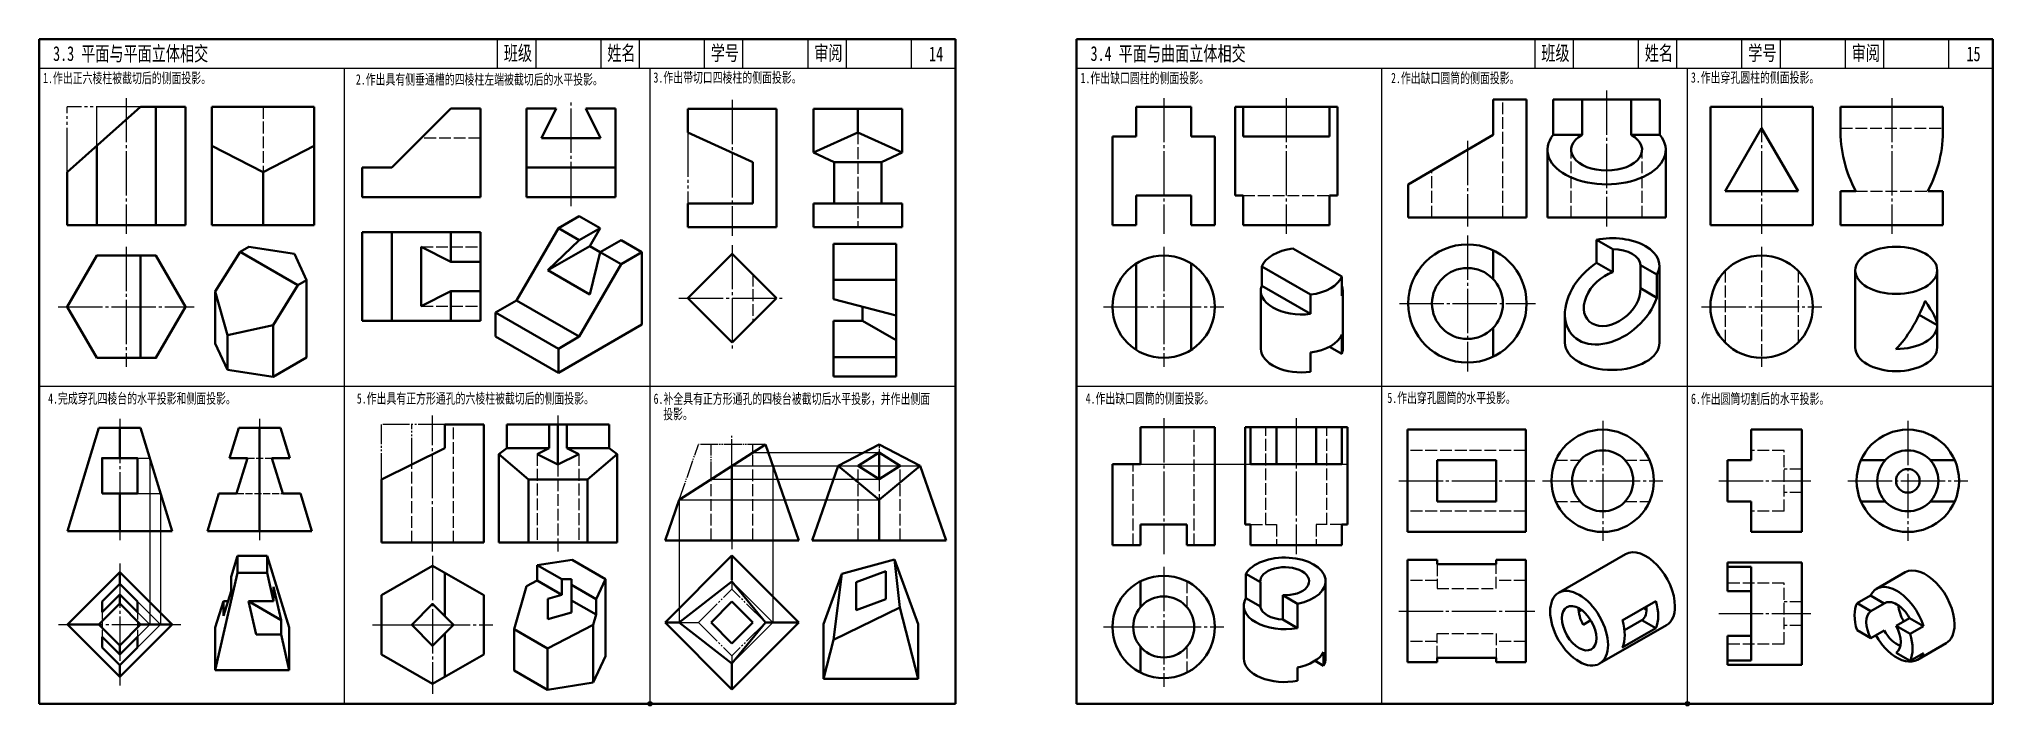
# Model space of a CAD drawing. Header units: millimetres. Extents: x 1821 to 3177, y 368 to 1466.
# Drawn here: x 2516 to 3177, y 1240 to 1466 of the extents above; entities that cross this region are included whole.
import ezdxf

# ---------------------------------------------------------------- set-up
doc = ezdxf.new("R2010")
doc.units = ezdxf.units.MM
doc.header["$PDMODE"] = 33
doc.header["$PDSIZE"] = 1.5
for name, pattern in [('myCENTER', [18, 15, -1, 1, -1]), ('myHIDDEN', [5, 4, -1]), ('myPHANTOM', [20, 15, -1, 1, -1, 1, -1])]:
    doc.linetypes.add(name, pattern=pattern)
for name, color, linetype, lineweight in [('中心线', 7, 'myCENTER', 25), ('双点画线', 7, 'myPHANTOM', 25), ('标题文字', 7, 'Continuous', 25), ('立体粗实线', 13, 'Continuous', 50), ('答案中心线', 1, 'myCENTER', 25), ('答案作图线1', 5, 'Continuous', 25), ('答案粗实线', 1, 'Continuous', 50), ('答案细实线', 1, 'Continuous', 25), ('答案虚线', 1, 'myHIDDEN', 25), ('粗实线', 7, 'Continuous', 50), ('细实线', 7, 'Continuous', 25), ('虚线', 7, 'myHIDDEN', 25)]:
    doc.layers.add(name, color=color, linetype=linetype, lineweight=lineweight)
doc.styles.add('标题汉字1-5号', font='', dxfattribs={"width": 0.7, "height": 5})
doc.styles.add('标题汉字2-3.5号', font='', dxfattribs={"width": 0.7, "height": 3.5})
doc.styles.get('标题汉字1-5号').set_extended_font_data('SimSun')
doc.styles.get('标题汉字2-3.5号').set_extended_font_data('SimSun')

msp = doc.modelspace()

# ---------------------------------------------------------------- texts
at = {"layer": '标题文字', "width": 0.7}
for s, height, style, p in [('3.3 平面与平面立体相交', 5, '标题汉字1-5号', (2521.13, 1458.18)), ('班级', 5, '标题汉字1-5号', (2673.62, 1458.35)), ('姓名', 5, '标题汉字1-5号', (2708.62, 1458.35)), ('学号', 5, '标题汉字1-5号', (2743.62, 1458.35)), ('审阅', 5, '标题汉字1-5号', (2778.62, 1458.35)), ('14', 5, '标题汉字1-5号', (2817.46, 1458.08)), ('3.4 平面与曲面立体相交', 5, '标题汉字1-5号', (2872.08, 1458.18)), ('班级', 5, '标题汉字1-5号', (3024.57, 1458.35)), ('姓名', 5, '标题汉字1-5号', (3059.57, 1458.35)), ('学号', 5, '标题汉字1-5号', (3094.57, 1458.35)), ('审阅', 5, '标题汉字1-5号', (3129.57, 1458.35)), ('15', 5, '标题汉字1-5号', (3168.4, 1458.08)), ('1.作出正六棱柱被截切后的侧面投影。', 3.5, '标题汉字2-3.5号', (2517.76, 1450.66)), ('2.作出具有侧垂通槽的四棱柱左端被截切后的水平投影。', 3.5, '标题汉字2-3.5号', (2623.57, 1450.18)), ('3.作出带切口四棱柱的侧面投影。', 3.5, '标题汉字2-3.5号', (2724.23, 1450.83)), ('1.作出缺口圆柱的侧面投影。', 3.5, '标题汉字2-3.5号', (2868.7, 1450.66)), ('2.作出缺口圆筒的侧面投影。', 3.5, '标题汉字2-3.5号', (2973.74, 1450.66)), ('3.作出穿孔圆柱的侧面投影。', 3.5, '标题汉字2-3.5号', (3075.17, 1450.83)), ('4.完成穿孔四棱台的水平投影和侧面投影。', 3.5, '标题汉字2-3.5号', (2519.47, 1342.2)), ('5.作出具有正方形通孔的六棱柱被截切后的侧面投影。', 3.5, '标题汉字2-3.5号', (2623.89, 1342.2)), ('6.补全具有正方形通孔的四棱台被截切后水平投影，并作出侧面', 3.5, '标题汉字2-3.5号', (2724.27, 1342.09)), ('4.作出缺口圆筒的侧面投影。', 3.5, '标题汉字2-3.5号', (2870.42, 1342.2)), ('5.作出穿孔圆筒的水平投影。', 3.5, '标题汉字2-3.5号', (2972.48, 1342.38)), ('6.作出圆筒切割后的水平投影。', 3.5, '标题汉字2-3.5号', (3075.21, 1342.09)), ('投影。', 3.5, '标题汉字2-3.5号', (2727.53, 1336.91))]:
    msp.add_text(s, height=height, dxfattribs=dict(at, style=style)).set_placement(p)

# ---------------------------------------------------------------- linework, layer by layer
for p, q in [((2619.73, 1240.59), (2619.73, 1455.59)), ((2723.07, 1240.59), (2723.07, 1455.59)), ((2970.68, 1240.59), (2970.68, 1455.59)), ((3074.01, 1240.59), (3074.01, 1455.59)), ((2516.4, 1348.09), (2826.4, 1348.09)), ((2867.34, 1348.09), (3177.34, 1348.09))]:
    msp.add_line(p, q)
for p in [(2723.07, 1240.59), (3074.01, 1240.59)]:
    msp.add_point(p)
at = {"layer": '中心线'}
for p, q in [((2545.9, 1445.63), (2545.9, 1399.63)), ((2696.34, 1409.06), (2696.34, 1445.06)), ((2750.82, 1444.96), (2750.82, 1398.96)), ((2896.84, 1445.63), (2896.84, 1399.63)), ((3099.09, 1445.63), (3099.09, 1399.63)), ((2999.58, 1431.08), (2999.58, 1402.15)), ((2545.9, 1395.29), (2545.9, 1354.65)), ((2750.82, 1395.87), (2750.82, 1359.87)), ((2896.84, 1395.29), (2896.84, 1354.65)), ((2999.58, 1399.07), (2999.58, 1353.07)), ((3099.09, 1395.29), (3099.09, 1392.29)), ((2522.9, 1374.97), (2568.9, 1374.97)), ((2732.82, 1377.87), (2768.82, 1377.87)), ((2876.52, 1374.97), (2917.16, 1374.97)), ((2976.58, 1376.07), (3022.58, 1376.07)), ((3078.77, 1374.97), (3119.42, 1374.97)), ((3099.09, 1357.65), (3099.09, 1354.65)), ((2543.69, 1336.97), (2543.69, 1295.97)), ((2591.02, 1336.97), (2591.02, 1295.97)), ((2649.54, 1292.13), (2649.54, 1338.13)), ((2896.84, 1337.25), (2896.84, 1291.25)), ((2941.67, 1337.25), (2941.67, 1291.25)), ((3045.33, 1336.36), (3045.33, 1295.72)), ((3148.56, 1336.36), (3148.56, 1295.72)), ((2976.33, 1316.04), (3022.33, 1316.04)), ((3025.01, 1316.04), (3065.65, 1316.04)), ((3084.57, 1316.04), (3115.69, 1316.04)), ((3128.24, 1316.04), (3168.88, 1316.04)), ((2750.78, 1295.88), (2750.78, 1292.88)), ((2649.54, 1290.6), (2649.54, 1243.96)), ((2543.69, 1288.07), (2543.69, 1246.71)), ((2896.84, 1286.91), (2896.84, 1246.27)), ((2523.01, 1267.39), (2564.37, 1267.39)), ((2629.22, 1267.28), (2669.86, 1267.28)), ((2876.52, 1266.59), (2917.16, 1266.59))]:
    msp.add_line(p, q, dxfattribs=at)
at = {"layer": '双点画线'}
for p, q in [((2525.9, 1420.53), (2525.9, 1442.63)), ((2550.73, 1442.63), (2525.9, 1442.63)), ((2535.9, 1429.43), (2535.9, 1442.63)), ((2735.82, 1433.96), (2735.82, 1409.96))]:
    msp.add_line(p, q, dxfattribs=at)
at = {"layer": '双点画线', "ltscale": 0.6}
for p, q in [((2632.22, 1316.46), (2632.22, 1335.13)), ((2653.66, 1335.13), (2632.22, 1335.13)), ((2642.47, 1321.56), (2642.47, 1335.13)), ((2750.78, 1321.11), (2750.78, 1331.38)), ((2750.78, 1285.61), (2750.78, 1279.4)), ((2739.46, 1268.09), (2750.78, 1279.4)), ((2762.09, 1268.09), (2750.78, 1279.4)), ((2731.52, 1268.09), (2739.46, 1268.09)), ((2739.46, 1268.09), (2750.78, 1256.77)), ((2762.09, 1268.09), (2750.78, 1256.77)), ((2750.78, 1256.77), (2750.78, 1249.39))]:
    msp.add_line(p, q, dxfattribs=at)
at = {"layer": '双点画线', "ltscale": 0.4, "extrusion": (0, 1, 2.22045e-16)}
msp.add_line((2732.95, 1309.66), (2739.46, 1328.38), dxfattribs=at)
at = {"layer": '双点画线', "ltscale": 0.4}
for p, q in [((2762.09, 1328.38), (2739.46, 1328.38)), ((2743.71, 1316.57), (2743.71, 1328.38)), ((2757.85, 1325.66), (2757.85, 1328.38))]:
    msp.add_line(p, q, dxfattribs=at)
at = {"layer": '立体粗实线', "extrusion": (0, 0.816497, 0.57735)}
for p, q in [((2692.06, 1401.59, -1046.94), (2677.92, 1377.1, -1046.94)), ((2699.13, 1405.68, -1046.94), (2692.06, 1401.59, -1046.94)), ((2699.13, 1397.51, -1046.94), (2692.06, 1401.59, -1046.94)), ((2699.13, 1405.68, -1046.94), (2706.21, 1401.59, -1046.94)), ((2706.21, 1401.59, -1046.94), (2699.13, 1397.51, -1046.94)), ((2706.21, 1401.59, -1046.94), (2702.67, 1395.47, -1046.94)), ((2584.39, 1393.55, -1046.94), (2587.31, 1395.24, -1046.94)), ((2587.31, 1395.24, -1046.94), (2602.77, 1392.85, -1046.94)), ((2688.53, 1387.31, -1046.94), (2699.13, 1397.51, -1046.94)), ((2702.67, 1395.47, -1046.94), (2688.53, 1387.31, -1046.94)), ((2702.67, 1395.47, -1046.94), (2706.21, 1393.43, -1046.94)), ((2713.28, 1397.51, -1046.94), (2706.21, 1393.43, -1046.94)), ((2713.28, 1397.51, -1046.94), (2720.35, 1393.43, -1046.94)), ((2785.08, 1396.3, -1046.94), (2806.29, 1396.3, -1046.94)), ((2785.08, 1384.06, -1046.94), (2785.08, 1396.3, -1046.94)), ((2806.29, 1396.3, -1046.94), (2806.29, 1384.06, -1046.94)), ((2957.07, 1385.16, -2525.16), (2940.56, 1394.69, -2525.16)), ((3043.25, 1397.66, -2020.13), (3043.25, 1389.81, -2020.13)), ((3048.74, 1394.48, -2020.13), (3043.25, 1397.66, -2020.13)), ((2584.39, 1393.55, -1046.94), (2576, 1380.08, -1046.94)), ((2603.98, 1382.23, -1046.94), (2584.39, 1393.55, -1046.94)), ((2602.77, 1392.85, -1046.94), (2606.91, 1383.92, -1046.94)), ((2699.13, 1364.85, -1046.94), (2713.28, 1389.35, -1046.94)), ((2706.21, 1393.43, -1046.94), (2702.67, 1379.14, -1046.94)), ((2713.28, 1389.35, -1046.94), (2706.21, 1393.43, -1046.94)), ((2720.35, 1393.43, -1046.94), (2713.28, 1389.35, -1046.94)), ((2720.35, 1368.93, -1046.94), (2720.35, 1393.43, -1046.94)), ((2930.01, 1382.07, -2525.16), (2930.01, 1388.61, -2525.16)), ((2930.01, 1388.61, -2525.16), (2946.53, 1379.07, -2525.16)), ((3048.74, 1386.64, -2020.13), (3043.25, 1389.81, -2020.13)), ((3048.74, 1386.64, -2020.13), (3048.74, 1394.48, -2020.13)), ((3058.15, 1389.05, -2020.13), (3058.15, 1381.21, -2020.13)), ((3063.65, 1385.88, -2020.13), (3058.15, 1389.05, -2020.13)), ((3064.55, 1362.81, -2020.13), (3064.55, 1388.94, -2020.13)), ((2595.6, 1368.77, -1046.94), (2603.98, 1382.23, -1046.94)), ((2606.91, 1383.92, -1046.94), (2603.98, 1382.23, -1046.94)), ((2606.91, 1357.79, -1046.94), (2606.91, 1383.92, -1046.94)), ((2702.67, 1379.14, -1046.94), (2688.53, 1387.31, -1046.94)), ((2785.08, 1377.52, -1046.94), (2785.08, 1384.06, -1046.94)), ((2806.29, 1384.06, -1046.94), (2785.08, 1384.06, -1046.94)), ((2806.29, 1371.96, -1046.94), (2806.29, 1384.06, -1046.94)), ((2930.01, 1382.07, -2525.16), (2946.53, 1372.54, -2525.16)), ((2957.07, 1378.63, -2525.16), (2957.07, 1385.16, -2525.16)), ((3063.65, 1378.03, -2020.13), (3063.65, 1385.88, -2020.13)), ((3130.77, 1368.74, -2020.13), (3130.77, 1387.29, -2020.13)), ((3158.49, 1368.74, -2020.13), (3158.49, 1387.29, -2020.13)), ((2576, 1362.58, -1046.94), (2576, 1380.08, -1046.94)), ((2576, 1380.08, -1046.94), (2580.14, 1365.34, -1046.94)), ((2677.92, 1377.1, -1046.94), (2670.85, 1373.02, -1046.94)), ((2699.13, 1364.85, -1046.94), (2677.92, 1377.1, -1046.94)), ((2806.29, 1371.96, -1046.94), (2785.08, 1377.52, -1046.94)), ((2794.98, 1374.93, -1046.94), (2794.98, 1370.18, -1046.94)), ((2929.68, 1360.75, -2525.16), (2929.68, 1380.35, -2525.16)), ((2946.53, 1379.07, -2525.16), (2946.53, 1372.54, -2525.16)), ((2957.4, 1360.75, -2525.16), (2957.4, 1380.35, -2525.16)), ((3063.65, 1378.03, -2020.13), (3058.15, 1381.21, -2020.13)), ((2580.14, 1365.34, -1046.94), (2595.6, 1368.77, -1046.94)), ((2595.6, 1351.26, -1046.94), (2595.6, 1368.77, -1046.94)), ((2670.85, 1364.85, -1046.94), (2670.85, 1373.02, -1046.94)), ((2670.85, 1373.02, -1046.94), (2692.06, 1360.77, -1046.94)), ((2720.35, 1368.93, -1046.94), (2692.06, 1352.6, -1046.94)), ((2785.08, 1370.18, -1046.94), (2785.08, 1357.93, -1046.94)), ((2794.98, 1370.18, -1046.94), (2785.08, 1370.18, -1046.94)), ((2794.98, 1370.18, -1046.94), (2806.29, 1363.64, -1046.94)), ((2806.29, 1363.64, -1046.94), (2806.29, 1371.96, -1046.94)), ((3032.55, 1362.81, -2020.13), (3032.55, 1372.39, -2020.13)), ((3130.77, 1361.16, -2020.13), (3130.77, 1368.66, -2020.13)), ((3152.38, 1372.23, -2020.13), (3158.49, 1368.71, -2020.13)), ((3158.49, 1361.16, -2020.13), (3158.49, 1368.66, -2020.13)), ((2576, 1362.58, -1046.94), (2580.14, 1353.65, -1046.94)), ((2580.14, 1353.65, -1046.94), (2580.14, 1365.34, -1046.94)), ((2692.06, 1352.6, -1046.94), (2670.85, 1364.85, -1046.94)), ((2692.06, 1360.77, -1046.94), (2699.13, 1364.85, -1046.94)), ((2806.29, 1357.93, -1046.94), (2806.29, 1363.64, -1046.94)), ((2957.07, 1365.56, -2525.16), (2957.07, 1359.03, -2525.16)), ((2595.6, 1351.26, -1046.94), (2606.91, 1357.79, -1046.94)), ((2692.06, 1360.77, -1046.94), (2692.06, 1352.6, -1046.94)), ((2785.08, 1351.4, -1046.94), (2785.08, 1357.93, -1046.94)), ((2785.08, 1357.93, -1046.94), (2806.29, 1357.93, -1046.94)), ((2806.29, 1351.4, -1046.94), (2806.29, 1357.93, -1046.94)), ((2946.53, 1352.94, -2525.16), (2946.53, 1359.47, -2525.16)), ((2957.07, 1359.03, -2525.16), (2952.95, 1361.41, -2525.16)), ((2580.14, 1353.65, -1046.94), (2595.6, 1351.26, -1046.94)), ((2806.29, 1351.4, -1046.94), (2785.08, 1351.4, -1046.94)), ((2581.34, 1283.58, -1046.94), (2583.52, 1290.65, -1046.94)), ((2583.52, 1284.88, -1046.94), (2583.52, 1290.65, -1046.94)), ((2583.52, 1290.65, -1046.94), (2593.52, 1290.65, -1046.94)), ((2593.52, 1290.65, -1046.94), (2593.52, 1284.88, -1046.94)), ((2601.02, 1266.4, -1046.94), (2593.52, 1290.65, -1046.94)), ((2684.9, 1287.49, -1046.94), (2696.68, 1289.32, -1046.94)), ((2696.68, 1289.32, -1046.94), (2707.99, 1282.78, -1046.94)), ((2805.79, 1289.41, -2093.89), (2788, 1284.51, -2093.89)), ((2805.79, 1289.41, -2093.89), (2813.79, 1267.5, -2093.89)), ((2807.58, 1273.21, -2093.89), (2805.79, 1289.41, -2093.89)), ((3053.06, 1291.21, -2020.13), (3030.43, 1278.15, -2020.13)), ((2576.02, 1251.97, -1046.94), (2583.52, 1284.88, -1046.94)), ((2581.34, 1283.58, -1046.94), (2581.34, 1278.68, -1046.94)), ((2593.52, 1284.88, -1046.94), (2583.52, 1284.88, -1046.94)), ((2593.52, 1284.88, -1046.94), (2595.71, 1275.28, -1046.94)), ((2684.9, 1282.27, -1046.94), (2681.23, 1280.36, -1046.94)), ((2684.9, 1287.49, -1046.94), (2684.9, 1282.27, -1046.94)), ((2693.2, 1282.7, -1046.94), (2684.9, 1287.49, -1046.94)), ((2693.2, 1277.48, -1046.94), (2684.9, 1282.27, -1046.94)), ((2693.2, 1282.7, -1046.94), (2696.54, 1282.7, -1046.94)), ((2693.2, 1277.48, -1046.94), (2693.2, 1282.7, -1046.94)), ((2696.54, 1282.7, -1046.94), (2696.54, 1280.78, -1046.94)), ((2707.99, 1282.78, -1046.94), (2704.84, 1275.98, -1046.94)), ((2707.99, 1256.66, -1046.94), (2707.99, 1282.78, -1046.94)), ((2788, 1284.51, -2093.89), (2781.79, 1267.5, -2093.89)), ((2788, 1284.51, -2093.89), (2785.18, 1262.23, -2093.89)), ((2792.79, 1281.75, -2093.89), (2802.79, 1285.46, -2093.89)), ((2802.79, 1285.46, -2093.89), (2802.79, 1275.97, -2093.89)), ((2924.6, 1276.31, -2020.13), (2924.6, 1284.54, -2020.13)), ((2924.6, 1284.54, -2020.13), (2929.53, 1281.69, -2020.13)), ((3147.63, 1285.07, -2020.13), (3137.94, 1279.47, -2020.13)), ((2581.34, 1278.68, -1046.94), (2578.76, 1270.37, -1046.94)), ((2595.71, 1280.18, -1046.94), (2598.28, 1268.9, -1046.94)), ((2595.71, 1275.28, -1046.94), (2595.71, 1280.18, -1046.94)), ((2681.23, 1280.36, -1046.94), (2677.09, 1265.81, -1046.94)), ((2688.54, 1276.14, -1046.94), (2693.2, 1277.48, -1046.94)), ((2688.54, 1269.22, -1046.94), (2688.54, 1276.14, -1046.94)), ((2696.54, 1280.78, -1046.94), (2696.54, 1275.55, -1046.94)), ((2704.84, 1275.98, -1046.94), (2696.54, 1280.78, -1046.94)), ((2704.84, 1270.76, -1046.94), (2704.84, 1275.98, -1046.94)), ((2792.79, 1272.27, -2093.89), (2792.79, 1281.75, -2093.89)), ((2802.79, 1275.97, -2093.89), (2792.79, 1272.27, -2093.89)), ((2924.6, 1276.31, -2020.13), (2929.53, 1273.46, -2020.13)), ((2929.53, 1281.69, -2020.13), (2929.53, 1273.46, -2020.13)), ((2937.15, 1277.29, -2020.13), (2942.08, 1274.45, -2020.13)), ((2937.15, 1269.06, -2020.13), (2937.15, 1277.29, -2020.13)), ((2951.62, 1255.92, -2020.13), (2951.62, 1282.05, -2020.13)), ((3131.38, 1274.61, -2020.13), (3135.91, 1277.22, -2020.13)), ((3135.91, 1277.22, -2020.13), (3140.58, 1274.52, -2020.13)), ((2576.02, 1266.4, -1046.94), (2578.76, 1275.27, -1046.94)), ((2578.76, 1270.37, -1046.94), (2578.76, 1275.27, -1046.94)), ((2578.76, 1275.27, -1046.94), (2580.28, 1275.27, -1046.94)), ((2587.22, 1275.28, -1046.94), (2595.71, 1275.28, -1046.94)), ((2589.8, 1264, -1046.94), (2587.22, 1275.28, -1046.94)), ((2587.23, 1275.27, -1046.94), (2587.25, 1275.27, -1046.94)), ((2587.25, 1275.27, -1046.94), (2587.25, 1275.28, -1046.94)), ((2587.25, 1275.27, -1046.94), (2598.28, 1268.9, -1046.94)), ((2696.54, 1271.52, -1046.94), (2688.54, 1269.22, -1046.94)), ((2696.54, 1275.55, -1046.94), (2696.54, 1271.52, -1046.94)), ((2704.84, 1270.76, -1046.94), (2696.54, 1275.55, -1046.94)), ((2703.85, 1267.3, -1046.94), (2704.84, 1270.76, -1046.94)), ((2785.18, 1262.23, -2093.89), (2807.58, 1273.21, -2093.89)), ((2807.58, 1273.21, -2093.89), (2813.79, 1249.02, -2093.89)), ((2923.91, 1255.92, -2020.13), (2923.91, 1273.82, -2020.13)), ((2937.15, 1269.06, -2020.13), (2942.08, 1266.22, -2020.13)), ((2942.08, 1274.45, -2020.13), (2942.08, 1266.22, -2020.13)), ((3037.23, 1271.85, -2020.13), (3038.14, 1272.38, -2020.13)), ((3051.98, 1268.81, -2020.13), (3063.29, 1275.35, -2020.13)), ((3136.05, 1271.91, -2020.13), (3131.38, 1274.61, -2020.13)), ((3140.58, 1274.52, -2020.13), (3136.05, 1271.91, -2020.13)), ((3144.63, 1266.96, -2020.13), (3149.16, 1269.57, -2020.13)), ((3149.16, 1269.57, -2020.13), (3153.83, 1266.87, -2020.13)), ((2576.02, 1266.4, -1046.94), (2576.02, 1251.97, -1046.94)), ((2598.28, 1264, -1046.94), (2589.8, 1264, -1046.94)), ((2598.28, 1268.9, -1046.94), (2598.28, 1264, -1046.94)), ((2598.28, 1264, -1046.94), (2601.02, 1251.97, -1046.94)), ((2601.02, 1251.97, -1046.94), (2601.02, 1266.4, -1046.94)), ((2677.09, 1251.87, -1046.94), (2677.09, 1265.81, -1046.94)), ((2677.09, 1265.81, -1046.94), (2688.4, 1259.28, -1046.94)), ((2688.4, 1259.28, -1046.94), (2703.85, 1267.3, -1046.94)), ((2703.85, 1247.73, -1046.94), (2703.85, 1267.3, -1046.94)), ((2781.79, 1267.5, -2093.89), (2781.79, 1249.02, -2093.89)), ((2813.79, 1249.02, -2093.89), (2813.79, 1267.5, -2093.89)), ((3041.32, 1268.82, -2020.13), (3038.73, 1267.32, -2020.13)), ((3066.92, 1267.21, -2020.13), (3044.29, 1254.15, -2020.13)), ((3063.29, 1266.2, -2020.13), (3051.98, 1259.67, -2020.13)), ((3052.71, 1265.49, -2020.13), (3058.62, 1268.9, -2020.13)), ((3063.29, 1266.2, -2020.13), (3058.62, 1268.9, -2020.13)), ((3131.38, 1265.46, -2020.13), (3136.05, 1262.77, -2020.13)), ((3136.05, 1262.77, -2020.13), (3140.58, 1265.38, -2020.13)), ((3149.31, 1264.26, -2020.13), (3144.63, 1266.96, -2020.13)), ((3153.83, 1266.87, -2020.13), (3149.31, 1264.26, -2020.13)), ((2688.4, 1245.34, -1046.94), (2688.4, 1259.28, -1046.94)), ((2703.85, 1247.73, -1046.94), (2707.99, 1256.66, -1046.94)), ((2781.79, 1249.02, -2093.89), (2785.18, 1262.23, -2093.89)), ((2950.93, 1258, -2020.13), (2950.93, 1253.43, -2020.13)), ((3144.63, 1257.81, -2020.13), (3149.31, 1255.12, -2020.13)), ((3149.31, 1255.12, -2020.13), (3153.83, 1257.73, -2020.13)), ((3161.48, 1261.07, -2020.13), (3151.8, 1255.47, -2020.13)), ((2601.02, 1251.97, -1046.94), (2576.02, 1251.97, -1046.94)), ((2677.09, 1251.87, -1046.94), (2688.4, 1245.34, -1046.94)), ((2942.08, 1248.32, -2020.13), (2942.08, 1252.89, -2020.13)), ((2950.93, 1253.43, -2020.13), (2948.02, 1255.11, -2020.13)), ((2688.4, 1245.34, -1046.94), (2703.85, 1247.73, -1046.94)), ((2781.79, 1249.02, -2093.89), (2813.79, 1249.02, -2093.89))]:
    msp.add_line(p, q, dxfattribs=at)
at = {"layer": '立体粗实线'}
for centre, major_axis, ratio, start_param, end_param in [((2943.54, 1386.88, -2525.16), (13.86, 0), 0.57735, 1.78799, 2.924399), ((3048.55, 1388.94, -2020.13), (16, 0), 0.57735, 5.945289, 8.191878), ((3048.55, 1377.79, -2020.13), (13.43, 12.49), 0.696344, 1.334161, 5.370758), ((3048.55, 1388.94, -2020.13), (9.6, 0), 0.57735, 0.020123, 1.550673), ((2943.54, 1380.35, -2525.16), (13.86, 0), 0.57735, 2.924399, 4.929582), ((2943.54, 1386.88, -2525.16), (13.86, 0), 0.57735, 4.929582, 6.065992), ((2943.54, 1380.35, -2525.16), (13.86, 0), 0.57735, 6.065992, 6.500379), ((3048.55, 1377.79, -2020.13), (8.06, 7.49), 0.696344, 0.976142, 5.728777), ((3144.63, 1382.6, -2020.13), (9.02, 25.61), 0.410754, 3.844266, 4.635647), ((3144.63, 1382.6, -2020.13), (13.53, -14.79), 0.201906, 0.211276, 1.002658), ((3144.63, 1382.6, -2020.13), (9.02, 25.61), 0.410754, 2.279453, 2.285436), ((3144.63, 1368.66, -2020.13), (13.86, 0), 0.57735, 3.138822, 3.147576), ((3144.63, 1368.66, -2020.13), (13.86, 0), 0.57735, 4.706406, 6.289169), ((2943.54, 1367.29, -2525.16), (13.86, 0), 0.57735, 4.929582, 6.065992), ((3048.55, 1362.81, -2020.13), (16, 0), 0.57735, 3.141593, 6.283185), ((2943.54, 1360.75, -2525.16), (13.86, 0), 0.57735, 3.141593, 4.929582), ((2943.54, 1360.75, -2525.16), (13.86, 0), 0.57735, 6.065992, 6.283185), ((3144.63, 1361.16, -2020.13), (13.86, 0), 0.57735, 3.141593, 6.283185), ((2937.76, 1282.05, -2020.13), (13.86, 0), 0.57735, 5.029322, 9.107845), ((3059.99, 1279.21, -2020.13), (-6.93, 12), 0.57735, 3.926991, 6.283185), ((2937.76, 1282.05, -2020.13), (8.26, 0), 0.57735, 4.637908, 9.499259), ((3154.56, 1273.07, -2020.13), (6.93, -12), 0.57735, 0.785398, 3.141593), ((2937.76, 1273.82, -2020.13), (13.86, 0), 0.57735, 2.82466, 5.029322), ((3144.87, 1267.47, -2020.13), (6.93, -12), 0.57735, 1.201442, 3.510947), ((2937.76, 1273.82, -2020.13), (8.26, 0), 0.57735, 3.216074, 4.637908), ((3043.02, 1269.42, -2020.13), (4.13, -7.15), 0.57735, 3.896398, 4.672385), ((3054.33, 1275.95, -2020.13), (4.13, -7.15), 0.57735, 0.040004, 0.919932), ((3059.99, 1279.21, -2020.13), (4.13, -7.15), 0.57735, 5.363253, 5.528379), ((3054.33, 1275.95, -2020.13), (6.93, -12), 0.57735, 0.369354, 1.201442), ((3059.99, 1279.21, -2020.13), (-6.93, 12), 0.57735, 3.141593, 3.926991), ((3140.34, 1264.86, -2020.13), (6.93, -12), 0.57735, 3.510947, 4.343035), ((3140.34, 1264.86, -2020.13), (4.13, -7.15), 0.57735, 3.181597, 4.672385), ((3144.87, 1267.47, -2020.13), (4.13, -7.15), 0.57735, 1.530792, 3.181597), ((3151.16, 1271.11, -2020.13), (4.13, -7.15), 0.57735, 4.008201, 4.752393), ((3043.02, 1269.42, -2020.13), (-6.93, 12), 0.57735, 3.510947, 4.343035), ((3144.87, 1267.47, -2020.13), (6.93, -12), 0.57735, 4.688556, 6.652539), ((3144.87, 1267.47, -2020.13), (-4.13, 7.15), 0.57735, 1.530792, 2.56148), ((3140.34, 1264.86, -2020.13), (4.13, -7.15), 0.57735, 0.040004, 1.530792), ((3140.34, 1264.86, -2020.13), (6.93, -12), 0.57735, 0.369354, 1.201442), ((3154.56, 1273.07, -2020.13), (6.93, -12), 0.57735, 0, 0.785398), ((2937.76, 1255.92, -2020.13), (13.86, 0), 0.57735, 3.141593, 5.029322), ((2937.76, 1260.49, -2020.13), (13.86, 0), 0.57735, 5.029322, 5.966252), ((2937.76, 1255.92, -2020.13), (13.86, 0), 0.57735, 5.966252, 6.283185)]:
    msp.add_ellipse(centre, major_axis=major_axis, ratio=ratio, start_param=start_param, end_param=end_param, dxfattribs=at)
for centre, major_axis in [((3144.63, 1387.29, -2020.13), (13.86, 0)), ((3037.36, 1266.15, -2020.13), (6.93, -12)), ((3037.36, 1266.15, -2020.13), (4.13, -7.15))]:
    msp.add_ellipse(centre, major_axis=major_axis, ratio=0.57735, dxfattribs=at)
at = {"layer": '答案中心线'}
for p, q in [((3046.66, 1448.15), (3046.66, 1402.15)), ((2938.29, 1445.63), (2938.29, 1399.63)), ((3143.12, 1445.63), (3143.12, 1399.63)), ((2691.93, 1338.13), (2691.93, 1335.13)), ((2691.93, 1295.13), (2691.93, 1292.13)), ((2976.33, 1271.97), (3022.33, 1271.97)), ((3084.57, 1271.11), (3115.69, 1271.11))]:
    msp.add_line(p, q, dxfattribs=at)
at = {"layer": '答案作图线1'}
for p, q in [((2549.69, 1275.19), (2557.49, 1267.39)), ((2549.69, 1271.55), (2553.85, 1267.39)), ((2549.69, 1263.22), (2553.85, 1267.39)), ((2549.69, 1259.59), (2557.49, 1267.39))]:
    msp.add_line(p, q, dxfattribs=at)
at = {"layer": '答案粗实线'}
for p, q in [((2574.85, 1442.63), (2574.85, 1402.63)), ((2609.49, 1442.63), (2574.85, 1442.63)), ((2609.49, 1402.63), (2609.49, 1442.63)), ((2778.37, 1427.14), (2778.37, 1441.96)), ((2778.37, 1441.96), (2808.37, 1441.96)), ((2793.37, 1441.96), (2793.37, 1433.96)), ((2808.37, 1441.96), (2808.37, 1427.14)), ((2920.97, 1442.63), (2955.61, 1442.63)), ((2920.97, 1442.63), (2920.97, 1412.63)), ((2923.7, 1442.63), (2923.7, 1432.63)), ((2952.89, 1432.63), (2952.89, 1442.63)), ((2955.61, 1412.63), (2955.61, 1442.63)), ((3028.63, 1445.15), (3064.69, 1445.15)), ((3028.63, 1445.15), (3028.63, 1433.14)), ((3038.35, 1433.14), (3038.35, 1445.15)), ((3054.97, 1445.15), (3054.97, 1433.14)), ((3064.69, 1433.14), (3064.69, 1445.15)), ((3125.8, 1442.63), (3160.44, 1442.63)), ((3125.8, 1433.92), (3125.8, 1442.63)), ((3160.44, 1433.92), (3160.44, 1442.63)), ((2574.85, 1429.43), (2592.17, 1420.53)), ((2592.17, 1420.53), (2609.49, 1429.43)), ((2793.37, 1433.96), (2778.37, 1427.14)), ((2793.37, 1433.96), (2808.37, 1427.14)), ((2923.7, 1432.63), (2952.89, 1432.63)), ((3026.66, 1405.15), (3026.66, 1428.08)), ((3028.63, 1433.14), (3038.35, 1433.14)), ((3054.97, 1433.14), (3064.69, 1433.14)), ((3066.66, 1405.15), (3066.66, 1428.08)), ((2778.37, 1427.14), (2785.37, 1423.96)), ((2785.37, 1423.96), (2785.37, 1409.96)), ((2785.37, 1423.96), (2801.37, 1423.96)), ((2808.37, 1427.14), (2801.37, 1423.96)), ((2801.37, 1423.96), (2801.37, 1409.96)), ((2592.17, 1420.53), (2592.17, 1402.63)), ((2778.37, 1409.96), (2808.37, 1409.96)), ((2778.37, 1409.96), (2778.37, 1401.96)), ((2808.37, 1401.96), (2808.37, 1409.96)), ((2920.97, 1412.63), (2923.7, 1412.63)), ((2923.7, 1402.63), (2923.7, 1412.63)), ((2952.89, 1412.63), (2952.89, 1402.63)), ((2952.89, 1412.63), (2955.61, 1412.63)), ((3125.8, 1402.63), (3125.8, 1414.11)), ((3125.8, 1414.11), (3130.95, 1414.11)), ((3155.29, 1414.11), (3160.44, 1414.11)), ((3160.44, 1402.63), (3160.44, 1414.11)), ((2574.85, 1402.63), (2609.49, 1402.63)), ((2778.37, 1401.96), (2808.37, 1401.96)), ((2923.7, 1402.63), (2952.89, 1402.63)), ((3026.66, 1405.15), (3066.66, 1405.15)), ((3125.8, 1402.63), (3160.44, 1402.63)), ((2625.7, 1370.21), (2625.7, 1400.21)), ((2625.7, 1400.21), (2655.7, 1400.21)), ((2635.7, 1400.21), (2635.7, 1370.21)), ((2645.7, 1395.21), (2645.7, 1375.21)), ((2645.7, 1395.21), (2655.7, 1390.21)), ((2655.7, 1390.21), (2655.7, 1400.21)), ((2655.7, 1400.21), (2665.7, 1400.21)), ((2665.7, 1400.21), (2665.7, 1370.21)), ((2655.7, 1390.21), (2665.7, 1390.21)), ((2645.7, 1375.21), (2655.7, 1380.21)), ((2655.7, 1380.21), (2665.7, 1380.21)), ((2655.7, 1380.21), (2655.7, 1370.21)), ((2655.7, 1370.21), (2625.7, 1370.21)), ((2665.7, 1370.21), (2655.7, 1370.21)), ((2674.61, 1335.13), (2674.61, 1327.13)), ((2709.25, 1335.13), (2674.61, 1335.13)), ((2688.98, 1335.13), (2688.98, 1327.13)), ((2691.93, 1335.13), (2691.93, 1321.56)), ((2694.88, 1335.13), (2694.88, 1327.13)), ((2709.25, 1327.13), (2709.25, 1335.13)), ((2580.86, 1323.76), (2583.95, 1333.97)), ((2583.95, 1333.97), (2598.09, 1333.97)), ((2591.02, 1333.97), (2591.02, 1298.97)), ((2601.18, 1323.76), (2598.09, 1333.97)), ((2924.35, 1334.25), (2958.99, 1334.25)), ((2924.35, 1301.25), (2924.35, 1334.25)), ((2926.22, 1334.25), (2926.22, 1321.65)), ((2934.94, 1321.65), (2934.94, 1334.25)), ((2948.41, 1334.25), (2948.41, 1321.65)), ((2957.13, 1321.65), (2957.13, 1334.25)), ((2958.99, 1301.25), (2958.99, 1334.25)), ((2586.86, 1323.76), (2580.86, 1323.76)), ((2586.86, 1323.76), (2583.22, 1311.76)), ((2595.18, 1323.76), (2598.82, 1311.76)), ((2595.18, 1323.76), (2601.18, 1323.76)), ((2674.61, 1327.13), (2671.93, 1325.08)), ((2671.93, 1325.08), (2681.93, 1316.46)), ((2671.93, 1325.08), (2671.93, 1295.13)), ((2674.61, 1327.13), (2688.98, 1327.13)), ((2688.98, 1327.13), (2684.86, 1325.08)), ((2684.86, 1325.08), (2691.93, 1321.56)), ((2691.93, 1321.56), (2699, 1325.08)), ((2694.88, 1327.13), (2709.25, 1327.13)), ((2699, 1325.08), (2694.88, 1327.13)), ((2701.93, 1316.46), (2711.93, 1325.08)), ((2711.93, 1325.08), (2709.25, 1327.13)), ((2711.93, 1295.13), (2711.93, 1325.08)), ((2800.6, 1328.38), (2786.76, 1321.11)), ((2800.6, 1325.66), (2793.53, 1321.11)), ((2814.44, 1321.11), (2800.6, 1328.38)), ((2807.67, 1321.11), (2800.6, 1325.66)), ((2681.93, 1316.46), (2701.93, 1316.46)), ((2681.93, 1316.46), (2681.93, 1295.13)), ((2701.93, 1316.46), (2701.93, 1295.13)), ((2786.76, 1321.11), (2800.6, 1309.66)), ((2793.53, 1321.11), (2800.6, 1316.57)), ((2800.6, 1309.66), (2814.44, 1321.11)), ((2800.6, 1316.57), (2807.67, 1321.11)), ((2926.22, 1321.65), (2948.41, 1321.65)), ((2948.41, 1321.65), (2957.13, 1321.65)), ((2573.34, 1298.97), (2577.22, 1311.76)), ((2583.22, 1311.76), (2577.22, 1311.76)), ((2598.82, 1311.76), (2604.82, 1311.76)), ((2608.7, 1298.97), (2604.82, 1311.76)), ((2573.34, 1298.97), (2608.7, 1298.97)), ((2924.35, 1301.25), (2926.22, 1301.25)), ((2926.22, 1301.25), (2926.22, 1294.25)), ((2958.99, 1301.25), (2957.13, 1301.25)), ((2957.13, 1301.25), (2957.13, 1294.25)), ((2671.93, 1295.13), (2711.93, 1295.13)), ((2926.22, 1294.25), (2957.13, 1294.25)), ((2979.33, 1254.65), (2979.33, 1289.29)), ((2989.33, 1289.29), (2979.33, 1289.29)), ((2989.33, 1289.29), (2989.33, 1287.81)), ((3019.33, 1289.29), (3009.33, 1289.29)), ((3009.33, 1287.81), (3009.33, 1289.29)), ((3019.33, 1254.65), (3019.33, 1289.29)), ((2543.69, 1281.19), (2543.69, 1285.07)), ((2750.78, 1285.61), (2750.78, 1282.51)), ((2989.33, 1287.81), (3009.33, 1287.81)), ((3112.69, 1288.43), (3087.57, 1288.43)), ((3087.57, 1288.43), (3087.57, 1278.69)), ((3087.57, 1286.95), (3095.57, 1286.95)), ((3095.57, 1286.95), (3095.57, 1255.27)), ((3112.69, 1253.79), (3112.69, 1288.43)), ((2543.69, 1281.19), (2537.69, 1275.19)), ((2543.69, 1277.55), (2537.69, 1271.55)), ((2543.69, 1281.19), (2549.69, 1275.19)), ((2543.69, 1277.55), (2549.69, 1271.55)), ((2543.69, 1274.46), (2543.69, 1277.55)), ((2750.78, 1281.93), (2732.95, 1268.09)), ((2762.09, 1268.09), (2750.78, 1281.93)), ((3087.57, 1278.69), (3095.57, 1278.69)), ((2537.69, 1275.19), (2537.69, 1271.55)), ((2549.69, 1275.19), (2549.69, 1271.55)), ((2536.62, 1267.39), (2526.01, 1267.39)), ((2543.69, 1257.22), (2537.69, 1263.22)), ((2537.69, 1263.22), (2537.69, 1259.59)), ((2543.69, 1257.22), (2549.69, 1263.22)), ((2549.69, 1263.22), (2549.69, 1259.59)), ((2550.76, 1267.39), (2561.37, 1267.39)), ((2731.52, 1268.09), (2732.95, 1268.09)), ((2732.95, 1268.09), (2750.78, 1254.25)), ((2750.78, 1254.25), (2762.09, 1268.09)), ((3087.57, 1263.52), (3095.57, 1263.52)), ((3087.57, 1263.52), (3087.57, 1253.79)), ((2543.69, 1253.59), (2537.69, 1259.59)), ((2543.69, 1260.32), (2543.69, 1257.22)), ((2543.69, 1253.59), (2549.69, 1259.59)), ((2989.33, 1254.65), (2989.33, 1256.13)), ((2989.33, 1256.13), (3009.33, 1256.13)), ((3009.33, 1256.13), (3009.33, 1254.65)), ((2543.69, 1253.59), (2543.69, 1249.71)), ((2750.78, 1249.39), (2750.78, 1254.25)), ((2989.33, 1254.65), (2979.33, 1254.65)), ((3019.33, 1254.65), (3009.33, 1254.65)), ((3095.57, 1255.27), (3087.57, 1255.27)), ((3112.69, 1253.79), (3087.57, 1253.79))]:
    msp.add_line(p, q, dxfattribs=at)
at = {"layer": '答案粗实线', "extrusion": (0, 1, 2.22045e-16)}
for p, q in [((2800.6, 1325.66), (2800.6, 1316.57)), ((2777.97, 1295.88), (2786.76, 1321.11)), ((2814.44, 1321.11), (2823.23, 1295.88)), ((2800.6, 1309.66), (2800.6, 1295.88)), ((2777.97, 1295.88), (2800.6, 1295.88)), ((2800.6, 1295.88), (2823.23, 1295.88))]:
    msp.add_line(p, q, dxfattribs=at)
at = {"layer": '答案粗实线', "ltscale": 0.6}
msp.add_line((2800.6, 1321.11), (2800.6, 1325.66), dxfattribs=at)
at = {"layer": '答案粗实线'}
for centre, start, end in [((3169.46, 1434.69), 179.00148, 208.11698), ((3116.78, 1434.69), 331.88302, 0.99852)]:
    msp.add_arc(centre, 43.67, start, end, dxfattribs=at)
for major_axis, start_param, end_param in [((20, 0), 2.694092, 6.730686), ((12, 0), 2.336074, 7.088704)]:
    msp.add_ellipse((3046.66, 1428.08), major_axis=major_axis, ratio=0.584494, start_param=start_param, end_param=end_param, dxfattribs=at)
at = {"layer": '答案细实线'}
for p, q in [((2574.85, 1442.63), (2609.49, 1442.63)), ((2574.85, 1442.63), (2574.85, 1402.63)), ((2609.49, 1442.63), (2609.49, 1402.63)), ((2778.37, 1441.96), (2808.37, 1441.96)), ((2920.97, 1442.63), (2955.61, 1442.63)), ((2574.85, 1402.63), (2609.49, 1402.63)), ((2778.37, 1401.96), (2808.37, 1401.96)), ((2625.7, 1400.21), (2625.7, 1370.21)), ((2625.7, 1400.21), (2665.7, 1400.21)), ((2665.7, 1400.21), (2665.7, 1370.21)), ((2625.7, 1370.21), (2665.7, 1370.21)), ((2549.69, 1323.76), (2553.85, 1323.76)), ((2553.85, 1323.76), (2553.85, 1267.39)), ((2757.85, 1325.66), (2800.6, 1325.66)), ((2743.71, 1316.57), (2800.6, 1316.57)), ((2750.78, 1321.11), (2814.44, 1321.11)), ((2764.62, 1321.11), (2764.62, 1268.09)), ((2889.02, 1321.65), (2958.99, 1321.65)), ((2549.69, 1311.76), (2557.49, 1311.76)), ((2557.49, 1311.76), (2557.49, 1267.39)), ((2732.95, 1309.66), (2732.95, 1268.09)), ((2732.95, 1309.66), (2800.6, 1309.66)), ((2671.93, 1295.13), (2711.93, 1295.13))]:
    msp.add_line(p, q, dxfattribs=at)
at = {"layer": '答案细实线', "ltscale": 0.6}
for q in [(2750.78, 1281.93), (2750.78, 1254.25)]:
    msp.add_line((2764.62, 1268.09), q, dxfattribs=at)
at = {"layer": '答案虚线'}
for p, q in [((2592.17, 1442.63), (2592.17, 1420.53)), ((3125.8, 1435.45), (3160.44, 1435.45)), ((2793.37, 1433.96), (2793.37, 1401.96)), ((3034.66, 1405.15), (3034.66, 1428.08)), ((3058.66, 1405.15), (3058.66, 1428.08)), ((2923.7, 1412.63), (2952.89, 1412.63)), ((3130.95, 1414.11), (3155.29, 1414.11)), ((2645.7, 1395.21), (2665.7, 1395.21)), ((2645.7, 1375.21), (2665.7, 1375.21)), ((2684.86, 1325.08), (2684.86, 1295.13)), ((2699, 1325.08), (2699, 1295.13)), ((2691.93, 1321.56), (2691.93, 1295.13)), ((2926.22, 1301.25), (2934.94, 1301.25)), ((2934.94, 1301.25), (2934.94, 1294.25)), ((2957.13, 1301.25), (2948.41, 1301.25)), ((2948.41, 1301.25), (2948.41, 1294.25)), ((2989.33, 1282.29), (2979.33, 1282.29)), ((2989.33, 1287.81), (2989.33, 1279.55)), ((3009.33, 1279.55), (3009.33, 1287.81)), ((3019.33, 1282.29), (3009.33, 1282.29)), ((2989.33, 1279.55), (3009.33, 1279.55)), ((3106.69, 1281.43), (3087.57, 1281.43)), ((3106.69, 1260.79), (3106.69, 1281.43)), ((3112.69, 1275.11), (3106.69, 1275.11)), ((2989.33, 1256.13), (2989.33, 1264.39)), ((2989.33, 1264.39), (3009.33, 1264.39)), ((3009.33, 1264.39), (3009.33, 1256.13)), ((3112.69, 1267.11), (3106.69, 1267.11)), ((2989.33, 1261.65), (2979.33, 1261.65)), ((3019.33, 1261.65), (3009.33, 1261.65)), ((3106.69, 1260.79), (3087.57, 1260.79))]:
    msp.add_line(p, q, dxfattribs=at)
at = {"layer": '答案虚线', "ltscale": 0.6}
for p, q in [((2586.86, 1323.76), (2595.18, 1323.76)), ((2583.22, 1311.76), (2598.82, 1311.76)), ((2537.69, 1271.55), (2537.69, 1263.22)), ((2549.69, 1271.55), (2549.69, 1263.22))]:
    msp.add_line(p, q, dxfattribs=at)
at = {"layer": '答案虚线', "ltscale": 0.3, "extrusion": (0, 1, 2.22045e-16)}
msp.add_line((2800.6, 1328.38), (2800.6, 1325.66), dxfattribs=at)
at = {"layer": '答案虚线', "extrusion": (0, 1, 2.22045e-16)}
for p, q in [((2793.53, 1295.88), (2793.53, 1321.11)), ((2800.6, 1316.57), (2800.6, 1309.66))]:
    msp.add_line(p, q, dxfattribs=at)
at = {"layer": '答案虚线', "extrusion": (-6.99611e-15, 1, 2.22045e-16)}
msp.add_line((2807.67, 1295.88), (2807.67, 1321.11), dxfattribs=at)
at = {"layer": '粗实线'}
for p, q in [((2516.4, 1465.59), (2516.4, 1240.59)), ((2826.4, 1465.59), (2516.4, 1465.59)), ((2826.4, 1240.59), (2826.4, 1465.59)), ((2867.34, 1465.59), (2867.34, 1240.59)), ((3177.34, 1465.59), (2867.34, 1465.59)), ((3177.34, 1240.59), (3177.34, 1465.59)), ((2550.73, 1442.63), (2525.9, 1420.53)), ((2550.73, 1442.63), (2565.9, 1442.63)), ((2555.9, 1442.63), (2555.9, 1402.63)), ((2565.9, 1442.63), (2565.9, 1402.63)), ((2635.7, 1422.06), (2655.7, 1442.06)), ((2665.7, 1442.06), (2655.7, 1442.06)), ((2665.7, 1412.06), (2665.7, 1442.06)), ((2681.34, 1412.06), (2681.34, 1442.06)), ((2681.34, 1442.06), (2691.34, 1442.06)), ((2691.34, 1442.06), (2686.34, 1432.06)), ((2706.34, 1432.06), (2701.34, 1442.06)), ((2701.34, 1442.06), (2711.34, 1442.06)), ((2711.34, 1412.06), (2711.34, 1442.06)), ((2765.82, 1441.96), (2735.82, 1441.96)), ((2735.82, 1441.96), (2735.82, 1433.96)), ((2765.82, 1401.96), (2765.82, 1441.96)), ((2887.52, 1442.63), (2906.16, 1442.63)), ((2887.52, 1432.63), (2887.52, 1442.63)), ((2906.16, 1432.63), (2906.16, 1442.63)), ((3008.24, 1445.15), (3019.58, 1445.15)), ((3008.24, 1445.15), (3008.24, 1433.14)), ((3019.58, 1405.15), (3019.58, 1445.15)), ((3081.77, 1442.63), (3116.42, 1442.63)), ((3081.77, 1402.63), (3081.77, 1442.63)), ((3116.42, 1402.63), (3116.42, 1442.63)), ((3086.77, 1414.11), (3099.09, 1435.45)), ((3099.09, 1435.45), (3111.42, 1414.11)), ((2535.9, 1429.43), (2535.9, 1402.63)), ((2686.34, 1432.06), (2706.34, 1432.06)), ((2735.82, 1433.96), (2757.82, 1423.96)), ((2879.52, 1402.63), (2879.52, 1432.63)), ((2879.52, 1432.63), (2887.52, 1432.63)), ((2906.16, 1432.63), (2914.16, 1432.63)), ((2914.16, 1402.63), (2914.16, 1432.63)), ((3008.24, 1433.14), (2979.58, 1416.39)), ((2625.7, 1422.06), (2625.7, 1412.06)), ((2625.7, 1422.06), (2635.7, 1422.06)), ((2681.34, 1422.06), (2711.34, 1422.06)), ((2757.82, 1423.96), (2757.82, 1409.96)), ((2525.9, 1420.53), (2525.9, 1402.63)), ((2979.58, 1405.15), (2979.58, 1416.39)), ((2625.7, 1412.06), (2665.7, 1412.06)), ((2681.34, 1412.06), (2711.34, 1412.06)), ((2757.82, 1409.96), (2735.82, 1409.96)), ((2735.82, 1401.96), (2735.82, 1409.96)), ((2887.52, 1412.63), (2906.16, 1412.63)), ((2887.52, 1402.63), (2887.52, 1412.63)), ((2906.16, 1402.63), (2906.16, 1412.63)), ((3086.77, 1414.11), (3111.42, 1414.11)), ((2525.9, 1402.63), (2565.9, 1402.63)), ((2735.82, 1401.96), (2765.82, 1401.96)), ((2879.52, 1402.63), (2887.52, 1402.63)), ((2906.16, 1402.63), (2914.16, 1402.63)), ((2979.58, 1405.15), (3019.58, 1405.15)), ((3081.77, 1402.63), (3116.42, 1402.63)), ((2550.73, 1392.29), (2550.73, 1357.65)), ((2750.82, 1392.87), (2735.82, 1377.87)), ((2750.82, 1392.87), (2765.82, 1377.87)), ((2887.52, 1389.57), (2887.52, 1360.37)), ((2906.16, 1389.57), (2906.16, 1360.37)), ((3008.24, 1394.11), (3008.24, 1384.39)), ((2750.82, 1362.87), (2735.82, 1377.87)), ((2750.82, 1362.87), (2765.82, 1377.87)), ((3008.24, 1367.76), (3008.24, 1358.04)), ((2653.66, 1335.13), (2666.86, 1335.13)), ((2653.66, 1327.13), (2653.66, 1335.13)), ((2666.86, 1295.13), (2666.86, 1335.13)), ((2526.01, 1298.97), (2536.62, 1333.97)), ((2536.62, 1333.97), (2550.76, 1333.97)), ((2543.69, 1333.97), (2543.69, 1323.76)), ((2561.37, 1298.97), (2550.76, 1333.97)), ((2889.02, 1334.25), (2914.16, 1334.25)), ((2889.02, 1334.25), (2889.02, 1321.65)), ((2914.16, 1294.25), (2914.16, 1334.25)), ((2979.33, 1298.72), (2979.33, 1333.36)), ((3019.33, 1333.36), (2979.33, 1333.36)), ((3019.33, 1298.72), (3019.33, 1333.36)), ((3112.69, 1333.36), (3095.57, 1333.36)), ((3095.57, 1333.36), (3095.57, 1323.04)), ((3112.69, 1298.72), (3112.69, 1333.36)), ((2632.22, 1316.46), (2653.66, 1327.13)), ((3009.33, 1323.04), (2989.33, 1323.04)), ((2989.33, 1323.04), (2989.33, 1309.04)), ((3009.33, 1309.04), (3009.33, 1323.04)), ((3087.57, 1323.04), (3087.57, 1309.04)), ((3095.57, 1323.04), (3087.57, 1323.04)), ((3132.71, 1323.04), (3140.97, 1323.04)), ((3156.14, 1323.04), (3164.4, 1323.04)), ((2632.22, 1295.13), (2632.22, 1316.46)), ((2879.52, 1294.25), (2879.52, 1321.65)), ((2889.02, 1321.65), (2879.52, 1321.65)), ((2543.69, 1311.76), (2543.69, 1298.97)), ((2989.33, 1309.04), (3009.33, 1309.04)), ((3095.57, 1309.04), (3087.57, 1309.04)), ((3095.57, 1298.72), (3095.57, 1309.04)), ((3132.71, 1309.04), (3140.97, 1309.04)), ((3156.14, 1309.04), (3164.4, 1309.04)), ((2526.01, 1298.97), (2561.37, 1298.97)), ((2889.02, 1301.25), (2904.66, 1301.25)), ((2889.02, 1294.25), (2889.02, 1301.25)), ((2904.66, 1294.25), (2904.66, 1301.25)), ((3019.33, 1298.72), (2979.33, 1298.72)), ((3112.69, 1298.72), (3095.57, 1298.72)), ((2632.22, 1295.13), (2666.86, 1295.13)), ((2750.78, 1290.72), (2728.15, 1268.09)), ((2750.78, 1285.61), (2750.78, 1290.72)), ((2773.41, 1268.09), (2750.78, 1290.72)), ((2879.52, 1294.25), (2889.02, 1294.25)), ((2904.66, 1294.25), (2914.16, 1294.25)), ((2543.69, 1285.07), (2526.01, 1267.39)), ((2543.69, 1285.07), (2561.37, 1267.39)), ((2653.66, 1284.6), (2653.66, 1270.23)), ((2889.02, 1282.05), (2889.02, 1273.33)), ((2543.69, 1274.46), (2536.62, 1267.39)), ((2543.69, 1274.46), (2550.76, 1267.39)), ((2743.71, 1268.09), (2750.78, 1275.16)), ((2750.78, 1275.16), (2753.59, 1272.35)), ((2753.59, 1272.35), (2757.85, 1268.09)), ((2543.69, 1249.71), (2526.01, 1267.39)), ((2543.69, 1260.32), (2536.62, 1267.39)), ((2543.69, 1249.71), (2561.37, 1267.39)), ((2543.69, 1260.32), (2550.76, 1267.39)), ((2653.66, 1264.33), (2653.66, 1249.96)), ((2728.15, 1268.09), (2731.52, 1268.09)), ((2728.15, 1268.09), (2750.78, 1245.46)), ((2750.78, 1261.02), (2743.71, 1268.09)), ((2750.78, 1245.46), (2773.41, 1268.09)), ((2753.59, 1263.83), (2750.78, 1261.02)), ((2757.85, 1268.09), (2753.59, 1263.83)), ((2762.09, 1268.09), (2773.41, 1268.09)), ((2889.02, 1259.86), (2889.02, 1251.14)), ((2750.78, 1249.39), (2750.78, 1245.46)), ((2516.4, 1240.59), (2826.4, 1240.59)), ((2867.34, 1240.59), (3177.34, 1240.59))]:
    msp.add_line(p, q, dxfattribs=at)
at = {"layer": '粗实线', "extrusion": (0, 1, 2.22045e-16)}
for p, q in [((2732.95, 1309.66), (2762.09, 1328.38)), ((2762.09, 1328.38), (2773.41, 1295.88)), ((2750.78, 1321.11), (2750.78, 1295.88)), ((2728.15, 1295.88), (2732.95, 1309.66)), ((2728.15, 1295.88), (2750.78, 1295.88)), ((2750.78, 1295.88), (2773.41, 1295.88))]:
    msp.add_line(p, q, dxfattribs=at)
at = {"layer": '粗实线'}
for points in [[(2535.9, 1357.65), (2555.9, 1357.65), (2565.9, 1374.97), (2555.9, 1392.29), (2535.9, 1392.29), (2525.9, 1374.97)], [(2537.69, 1311.76), (2549.69, 1311.76), (2549.69, 1323.76), (2537.69, 1323.76)], [(2666.86, 1257.28), (2666.86, 1277.28), (2649.54, 1287.28), (2632.22, 1277.28), (2632.22, 1257.28), (2649.54, 1247.28)], [(2649.54, 1260.21), (2656.61, 1267.28), (2649.54, 1274.35), (2642.47, 1267.28)]]:
    msp.add_lwpolyline(points, close=True, dxfattribs=at)
for centre, radius in [((2999.58, 1376.07), 20), ((2896.84, 1374.97), 17.32), ((2999.58, 1376.07), 12), ((3099.09, 1374.97), 17.32), ((3045.33, 1316.04), 17.32), ((3148.56, 1316.04), 17.32), ((3045.33, 1316.04), 10.32), ((3148.56, 1316.04), 10.32), ((3148.56, 1316.04), 4), ((2896.84, 1266.59), 17.32), ((2896.84, 1266.59), 10.32)]:
    msp.add_circle(centre, radius, dxfattribs=at)
at = {"layer": '细实线'}
for p, q in [((2671.4, 1465.59), (2671.4, 1455.59)), ((2684.4, 1465.59), (2684.4, 1455.59)), ((2706.4, 1465.59), (2706.4, 1455.59)), ((2719.4, 1465.59), (2719.4, 1455.59)), ((2741.4, 1465.59), (2741.4, 1455.59)), ((2754.4, 1465.59), (2754.4, 1455.59)), ((2776.4, 1465.59), (2776.4, 1455.59)), ((2789.4, 1465.59), (2789.4, 1455.59)), ((2811.4, 1465.59), (2811.4, 1455.59)), ((3022.34, 1465.59), (3022.34, 1455.59)), ((3035.34, 1465.59), (3035.34, 1455.59)), ((3057.34, 1465.59), (3057.34, 1455.59)), ((3070.34, 1465.59), (3070.34, 1455.59)), ((3092.34, 1465.59), (3092.34, 1455.59)), ((3105.34, 1465.59), (3105.34, 1455.59)), ((3127.34, 1465.59), (3127.34, 1455.59)), ((3140.34, 1465.59), (3140.34, 1455.59)), ((3162.34, 1465.59), (3162.34, 1455.59)), ((2826.4, 1455.59), (2516.4, 1455.59)), ((3177.34, 1455.59), (2867.34, 1455.59)), ((2642.47, 1267.28), (2656.61, 1267.28))]:
    msp.add_line(p, q, dxfattribs=at)
at = {"layer": '虚线'}
for p, q in [((3011.58, 1405.15), (3011.58, 1445.15)), ((2665.7, 1432.06), (2645.7, 1432.06)), ((2987.58, 1405.15), (2987.58, 1421.07)), ((3099.09, 1392.29), (3099.09, 1357.65)), ((2757.82, 1385.87), (2757.82, 1369.87)), ((3086.77, 1387.15), (3086.77, 1362.8)), ((3111.42, 1387.15), (3111.42, 1362.8)), ((2656.61, 1295.13), (2656.61, 1335.13)), ((2907.16, 1294.25), (2907.16, 1334.25)), ((2931.35, 1301.25), (2931.35, 1334.25)), ((2951.99, 1301.25), (2951.99, 1334.25)), ((3019.33, 1326.36), (2979.33, 1326.36)), ((3029.48, 1323.04), (3037.74, 1323.04)), ((3052.91, 1323.04), (3061.17, 1323.04)), ((3106.69, 1326.36), (3095.57, 1326.36)), ((3106.69, 1305.72), (3106.69, 1326.36)), ((2642.47, 1295.13), (2642.47, 1321.56)), ((2886.52, 1294.25), (2886.52, 1321.65)), ((3112.69, 1320.04), (3106.69, 1320.04)), ((3029.48, 1309.04), (3037.74, 1309.04)), ((3052.91, 1309.04), (3061.17, 1309.04)), ((3112.69, 1312.04), (3106.69, 1312.04)), ((3019.33, 1305.72), (2979.33, 1305.72)), ((3106.69, 1305.72), (3095.57, 1305.72)), ((2904.66, 1282.05), (2904.66, 1273.33)), ((2904.66, 1259.86), (2904.66, 1251.14))]:
    msp.add_line(p, q, dxfattribs=at)
at = {"layer": '虚线', "extrusion": (0, 1, 2.22045e-16)}
for p, q in [((2757.85, 1295.88), (2757.85, 1325.66)), ((2743.71, 1295.88), (2743.71, 1316.57))]:
    msp.add_line(p, q, dxfattribs=at)

msp.set_redraw_order([(e.dxf.handle, doc.entitydb.next_handle()) for e in msp.query("TEXT MTEXT ATTDEF DIMENSION ARC_DIMENSION")])  # texts and dimensions are drawn at this point

doc.saveas('drawing.dxf')
